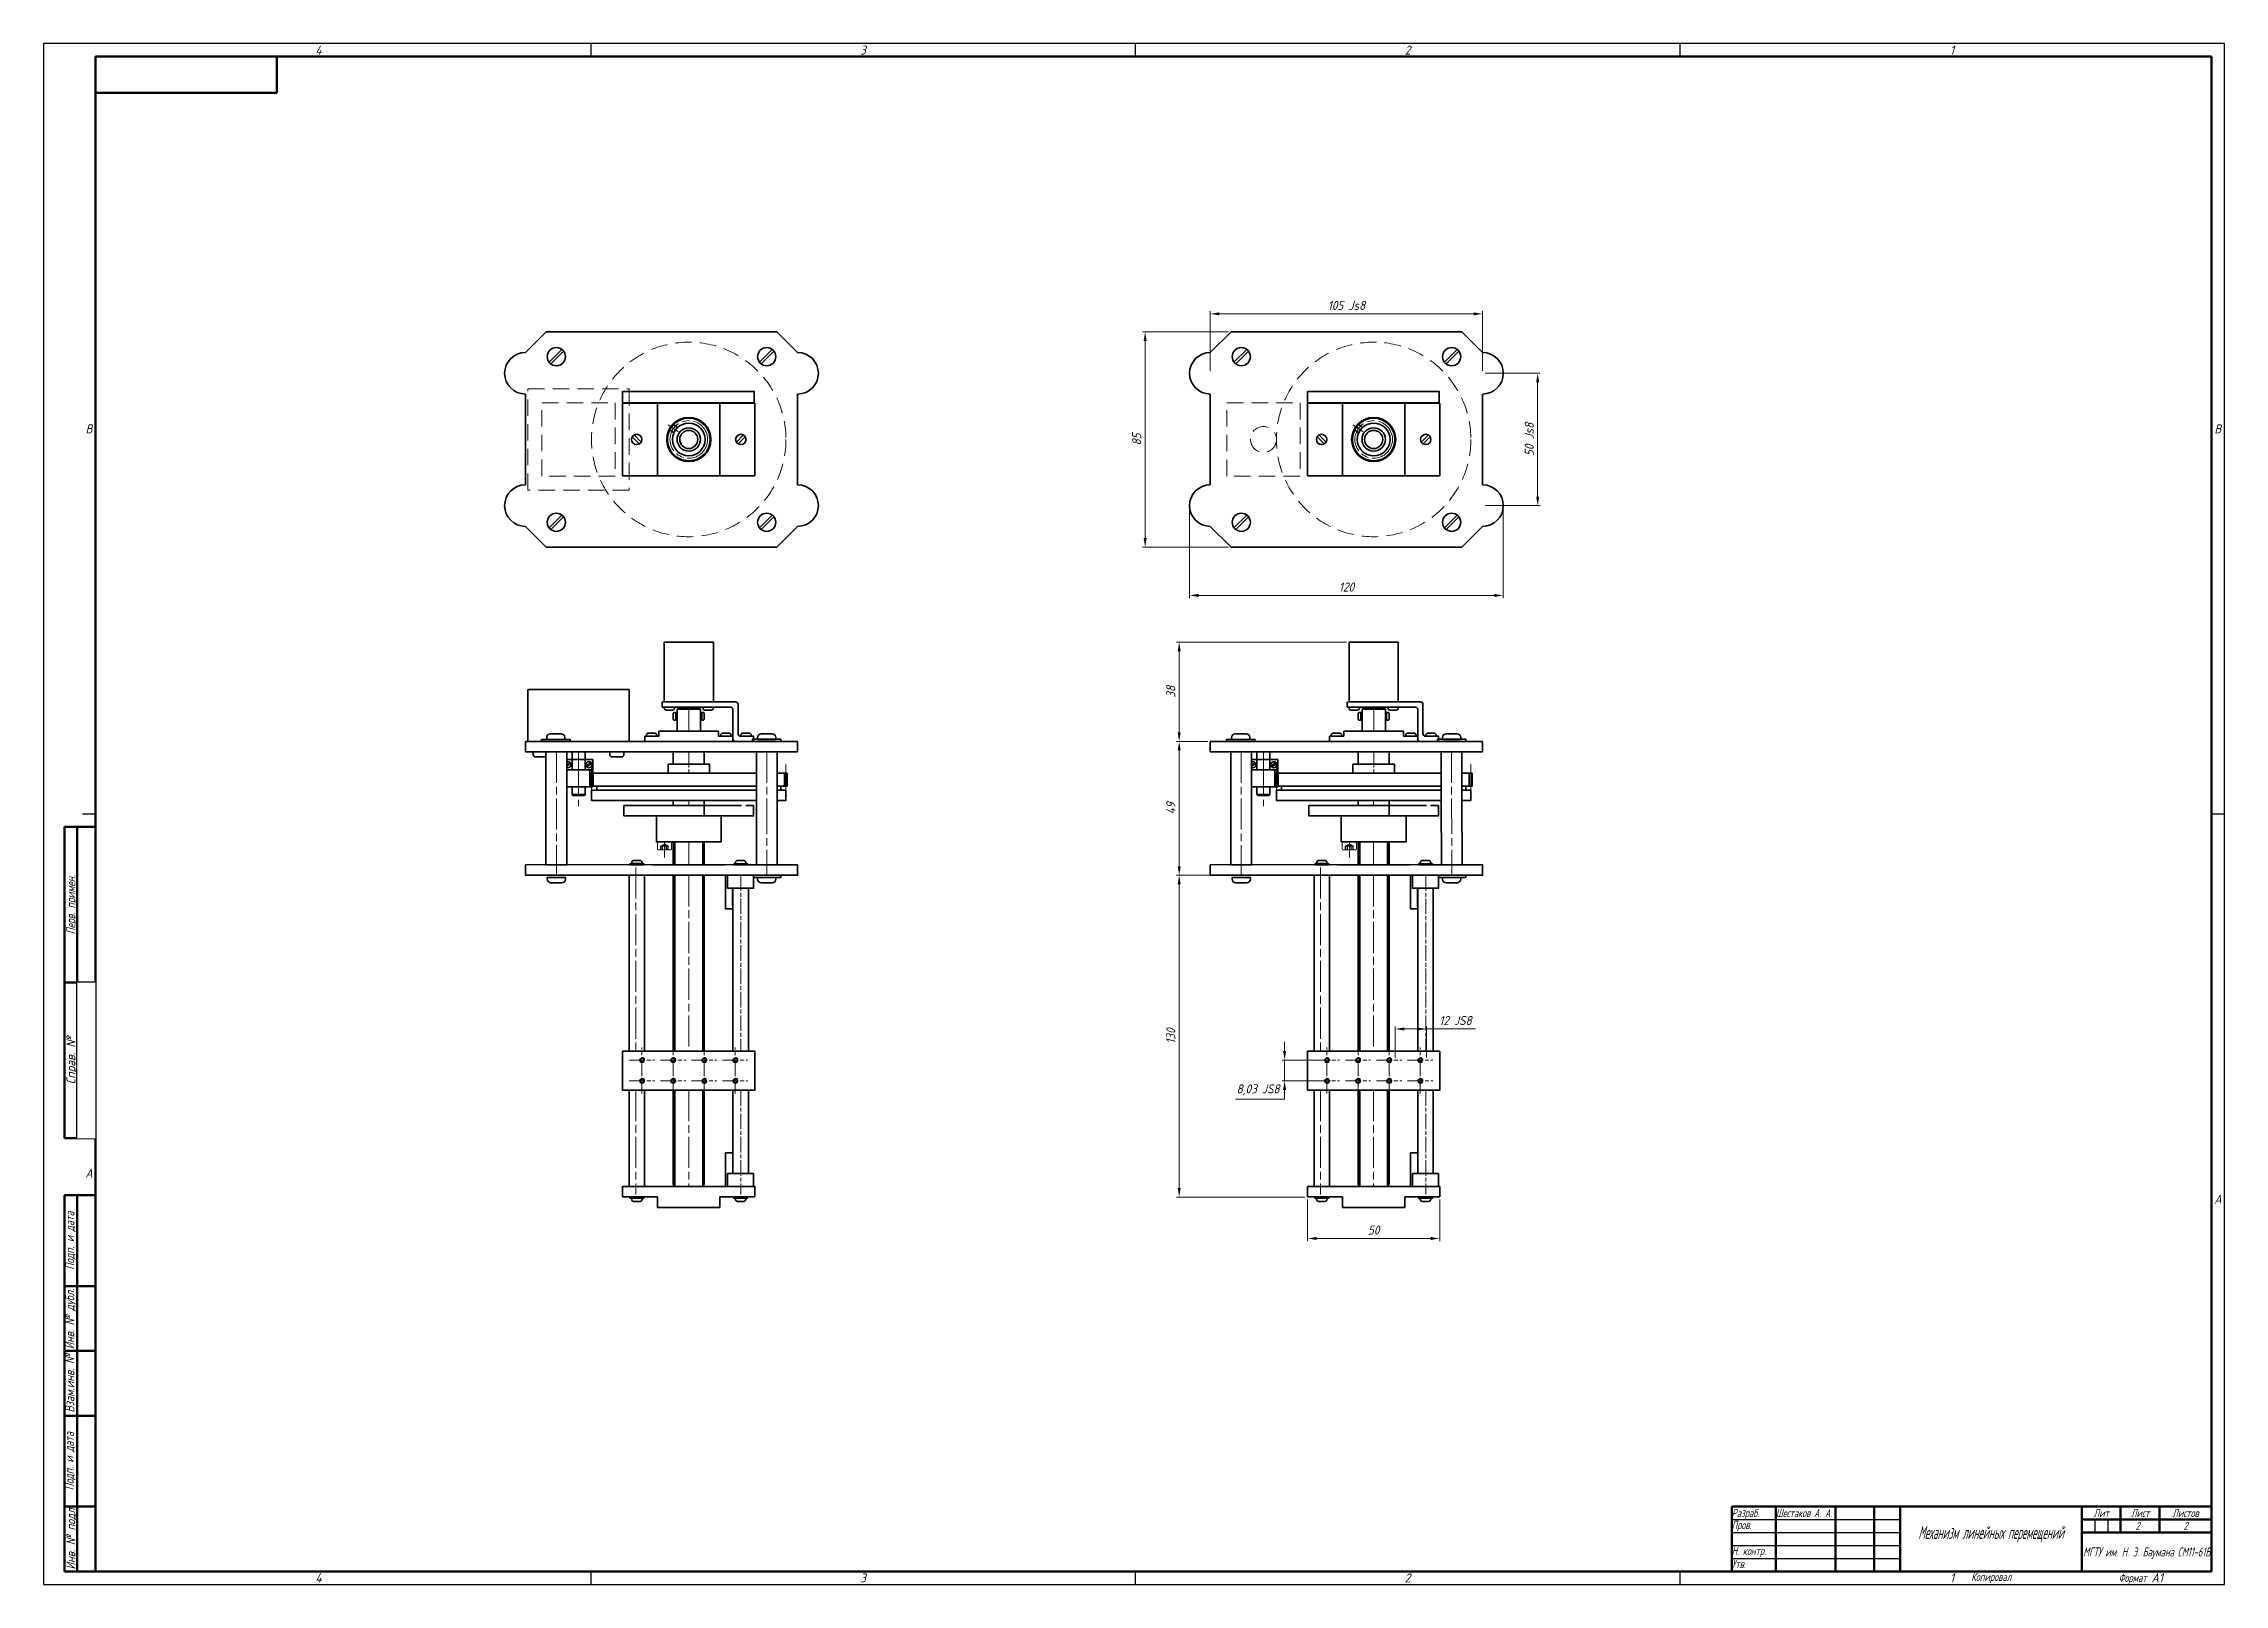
# Model space of a CAD drawing. Header units: millimetres. Extents: x -1043 to 2000, y -1356 to 1302.
# Drawn here: x 0 to 841, y -675 to -81 of the extents above; entities that cross this region are included whole.
import ezdxf
from ezdxf.enums import TextEntityAlignment as Align

# ---------------------------------------------------------------- set-up
doc = ezdxf.new("R2010")
doc.units = ezdxf.units.MM
doc.set_wipeout_variables(frame=1)
for name, pattern in [('AM_ISO02W050', [7.5, 6, -1.5]), ('AM_ISO02W050x2', [3.75, 3, -0.75]), ('AM_ISO08W050', [18, 12, -1.5, 3, -1.5]), ('AM_ISO08W050x2', [9, 6, -0.75, 1.5, -0.75]), ('HIDDEN', [9.525, 6.35, -3.175])]:
    doc.linetypes.add(name, pattern=pattern)
doc.layers.get('0').update_dxf_attribs({"lineweight": 80})
for name, color, linetype, lineweight in [('AM_0', 7, 'Continuous', 35), ('AM_0N', 7, 'Continuous', 15), ('AM_3N', 6, 'AM_ISO02W050', 25), ('AM_4', 3, 'Continuous', 15), ('AM_5', 3, 'Continuous', 15), ('AM_7', 4, 'AM_ISO08W050', 15), ('AM_BOR', 7, 'Continuous', 35), ('окружности', 100, 'HIDDEN', 15), ('основные', 7, 'Continuous', 35)]:
    doc.layers.add(name, color=color, linetype=linetype, lineweight=lineweight)
doc.styles.add('ACGOSTTS', font='geniso.shx', dxfattribs={"oblique": 15})
doc.styles.get("Standard").update_dxf_attribs({"font": 'geniso.shx', "oblique": 15})
doc.dimstyles.new('AM_GOST$0', dxfattribs={"dimtxt": 3.5, "dimasz": 3.5, "dimexe": 1, "dimexo": 1, "dimgap": 1.5, "dimtad": 1, "dimtoh": 1, "dimtxsty": 'Standard', "dimcen": 0, "dimclrd": 256, "dimclre": 256, "dimclrt": 2, "dimadec": 0, "dimazin": 2, "dimtp": 0.1, "dimtm": 0.1, "dimtfac": 0.71, "dimtmove": 0, "dimatfit": 3, "dimfxl": 1, "dimtolj": 1, "dimlwd": -1, "dimlwe": -1, "dimarcsym": 1})

msp = doc.modelspace()

# ---------------------------------------------------------------- blocks, each defined once
blk = doc.blocks.new('GOST_A1_LANDSCAPE')
at = {"layer": 'AM_BOR', "color": 1, "lineweight": 25}
for p, q in [((841, 594), (0, 594)), ((0, 594), (0, 0)), ((211, 594), (211, 589)), ((421, 594), (421, 589)), ((631, 594), (631, 589)), ((841, 0), (841, 594)), ((20, 297), (15, 297)), ((841, 297), (836, 297)), ((0, 0), (841, 0)), ((211, 5), (211, 0)), ((421, 5), (421, 0)), ((631, 5), (631, 0))]:
    blk.add_line(p, q, dxfattribs=at)
at = {"layer": 'AM_BOR', "color": 7, "lineweight": 50}
for p, q in [((836, 589), (20, 589)), ((20, 589), (20, 5)), ((836, 5), (836, 589)), ((20, 5), (836, 5))]:
    blk.add_line(p, q, dxfattribs=at)
at = {"layer": 'AM_BOR', "color": 1, "lineweight": 25, "style": 'ACGOSTTS', "oblique": 15}
for s, p in [('4', (106, 591.5)), ('3', (316, 591.5)), ('2', (526, 591.5)), ('1', (736, 591.5)), ('B', (17.5, 445.5)), ('B', (838.5, 445.5)), ('A', (17.5, 158.5)), ('A', (838.5, 148.5)), ('4', (106, 2.5)), ('3', (316, 2.5)), ('2', (526, 2.5)), ('1', (736, 2.5))]:
    blk.add_text(s, height=3.5, dxfattribs=at).set_placement(p, align=Align.MIDDLE_CENTER)
blk = doc.blocks.new('GOST_FORM2')
at = {"layer": 'AM_BOR', "color": 7, "lineweight": 50}
for p, q in [((-185, 25), (-185, 0)), ((-185, 25), (0, 25)), ((-168, 25), (-168, 0)), ((-145, 25), (-145, 0)), ((-130, 25), (-130, 0)), ((-120, 25), (-120, 0)), ((-50, 0), (-50, 25)), ((-50, 20), (0, 20)), ((-35, 25), (-35, 15)), ((-20, 25), (-20, 15)), ((0, 15), (0, 25)), ((-50, 15), (0, 15)), ((0, 0), (0, 15)), ((-185, 0), (0, 0))]:
    blk.add_line(p, q, dxfattribs=at)
at = {"layer": 'AM_BOR', "color": 1, "lineweight": 25}
for p, q in [((-185, 20), (-120, 20)), ((-45, 20), (-45, 15)), ((-40, 20), (-40, 15)), ((-185, 15), (-120, 15)), ((-185, 10), (-120, 10)), ((-185, 5), (-120, 5))]:
    blk.add_line(p, q, dxfattribs=at)
at = {"layer": 'AM_BOR', "color": 1, "lineweight": 25, "style": 'ACGOSTTS', "oblique": 15, "width": 0.8}
for s, p in [('Разраб.', (-185, 22.5)), ('Пров.', (-185, 17.9)), ('Н. контр.', (-185, 7.9)), ('Утв.', (-185, 2.9))]:
    blk.add_text(s, height=3.17, dxfattribs=at).set_placement(p, align=Align.MIDDLE_LEFT)
for s, p in [('Лит', (-42.5, 22.5)), ('Лист', (-27.5, 22.5)), ('Листов', (-10, 22.5)), ('Копировал', (-84.92, -2.1))]:
    blk.add_text(s, height=3.17, dxfattribs=at).set_placement(p, align=Align.MIDDLE_CENTER)
blk.add_text('Формат', height=3.17, dxfattribs=at).set_placement((-25, -2.5), align=Align.MIDDLE_RIGHT)
at = {"layer": 'AM_BOR', "color": 2, "lineweight": 25, "style": 'ACGOSTTS', "oblique": 15, "width": 0.8}
for tag, p in [('GEN-TITLE-NAME{6.5}', (-168, 22.5)), ('GEN-TITLE-CHKM{6.5}', (-168, 17.5)), ('GEN-TITLE-AUTH{6.5}', (-168, 12.5)), ('GEN-TITLE-APPD{6.5}', (-168, 7.5)), ('GEN-TITLE-APPM{6.5}', (-168, 2.5))]:
    blk.add_attdef(tag, text='', height=3.17, dxfattribs=at).set_placement(p, align=Align.MIDDLE_LEFT)
for tag, height, p in [('GEN-TITLE-DES1{11.6}', 5, (-85, 15)), ('GEN-TITLE-LIT1{1.1}', 3.5, (-47.9, 17.5)), ('GEN-TITLE-LIT2{1.1}', 3.5, (-42.9, 17.5)), ('GEN-TITLE-LIT3{1.1}', 3.5, (-37.9, 17.5)), ('GEN-TITLE-SHEET{3.5}', 3.17, (-28.5, 17.5)), ('GEN-TITLE-NUMSHTS{5.5}', 3.17, (-10, 17.5)), ('GEN-TITLE-DES2{22}', 3.17, (-85, 4.5))]:
    blk.add_attdef(tag, text='', height=height, dxfattribs=at).set_placement(p, align=Align.MIDDLE_CENTER)
at = {"layer": 'AM_BOR', "color": 1, "lineweight": 25, "style": 'ACGOSTTS', "oblique": 15, "width": 0.8}
blk.add_attdef('GEN-TITLE-AUTHT{5}', text='', height=3.17, dxfattribs=at).set_placement((-185, 12.9), align=Align.MIDDLE_LEFT)
at = {"layer": 'AM_BOR', "color": 2, "lineweight": 25, "style": 'ACGOSTTS', "oblique": 15}
blk.add_attdef('GEN-TITLE-CMPNY{13}', text='', height=3.5, dxfattribs=at).set_placement((-25, 7.5), align=Align.MIDDLE_CENTER)
blk.add_attdef('GEN-TITLE-SIZ{15.7}', text='', height=3.5, dxfattribs=at).set_placement((-23.1, -2.5), align=Align.MIDDLE_LEFT)
blk = doc.blocks.new('GOST_EXT12')
at = {"layer": 'AM_BOR', "color": 7, "lineweight": 50, "ltscale": 0.3}
for p, q in [((0, 287), (-12, 287)), ((-12, 287), (-12, 167)), ((-7, 167), (-7, 287)), ((0, 167), (0, 287)), ((-12, 227), (0, 227)), ((-12, 167), (0, 167))]:
    blk.add_line(p, q, dxfattribs=at)
at = {"layer": 'AM_BOR', "color": 7, "lineweight": 50}
for p, q in [((0, 145), (-12, 145)), ((-12, 145), (-12, 110)), ((-12, 0), (-12, 145)), ((-7, 0), (-7, 145)), ((0, 145), (0, 0)), ((0, 110), (-12, 110)), ((-12, 110), (-12, 85)), ((0, 85), (-12, 85)), ((-12, 85), (-12, 60)), ((0, 60), (-12, 60)), ((-12, 60), (-12, 25)), ((0, 25), (-12, 25)), ((-12, 25), (-12, 0)), ((0, 0), (-12, 0))]:
    blk.add_line(p, q, dxfattribs=at)
at = {"layer": 'AM_BOR', "color": 1, "lineweight": 25, "style": 'ACGOSTTS', "oblique": 15}
for s, width, p in [('Перв. примен.', 0.821392, (-9.5, 257)), ('Подп. и дата', 0.842977, (-9.95, 127.5)), ('Инв. № дубл.', 0.891828, (-9.9, 97.31)), ('Взам.инв. №', 0.899981, (-9.9, 72.5)), ('Подп. и дата', 0.842977, (-10.13, 42.5)), ('Инв. № подл', 0.910904, (-9.5, 12.5))]:
    blk.add_text(s, height=3.5, rotation=90, dxfattribs=dict(at, width=width)).set_placement(p, align=Align.MIDDLE_CENTER)
blk.add_text('Справ. №', height=3.5, rotation=90, dxfattribs=at).set_placement((-9.5, 197), align=Align.MIDDLE_CENTER)
at = {"layer": 'AM_BOR', "color": 2, "lineweight": 25, "style": 'ACGOSTTS', "oblique": 15, "width": 0.8}
for tag, p in [('GEN-TITLE-FREF{16}', (-3.5, 257)), ('GEN-TITLE-RPARTNO{16}', (-3.5, 197)), ('GEN-TITLE-SDT2{10}', (-3.5, 127.5)), ('GEN-TITLE-CSTKN{7}', (-3.5, 97.5)), ('GEN-TITLE-RSTKN{7}', (-3.5, 72.5)), ('GEN-TITLE-SDT1{10}', (-3.5, 42.5)), ('GEN-TITLE-STKN{7}', (-3.5, 12.5))]:
    blk.add_attdef(tag, text='', height=3.17, rotation=90, dxfattribs=at).set_placement(p, align=Align.MIDDLE_CENTER)
blk.add_wipeout([(-7, 227), (-7, 167), (0, 167), (0, 227)])
blk = doc.blocks.new('GOST_EXT3_L')
at = {"layer": 'AM_BOR', "color": 7, "lineweight": 50}
for p, q in [((0, 0), (70, 0)), ((0, -14), (0, 0)), ((70, 0), (70, -14)), ((70, -14), (0, -14))]:
    blk.add_line(p, q, dxfattribs=at)
at = {"layer": 'AM_BOR', "color": 2, "lineweight": 25, "style": 'ACGOSTTS', "oblique": 15, "width": 0.8}
blk.add_attdef('GEN-TITLE-PARTNO{11.7}', text='', height=5, rotation=180, dxfattribs=at).set_placement((35, -7), align=Align.MIDDLE_CENTER)
blk = doc.blocks.new('*D104')
at = {"layer": 'AM_5', "linetype": 'ByBlock', "transparency": 16777216}
for p, q in [((441.93, -260.46), (441.93, -295.1)), ((562.93, -260.46), (562.93, -295.1)), ((445.43, -294.1), (559.43, -294.1))]:
    blk.add_line(p, q, dxfattribs=at)
at = {"layer": 'AM_5', "transparency": 16777216}
for points in [[(445.43, -293.51), (445.43, -294.68), (441.93, -294.1)], [(559.43, -293.51), (559.43, -294.68), (562.93, -294.1)]]:
    blk.add_solid(points, dxfattribs=at)
at = {"layer": 'Defpoints', "color": 0, "transparency": 16777216}
for p in [(441.93, -259.46), (562.93, -259.46), (562.93, -294.1)]:
    blk.add_point(p, dxfattribs=at)
at = {"layer": 'AM_5', "color": 2, "transparency": 16777216, "insert": (502.43, -290.85), "char_height": 3.5, "attachment_point": 5}
blk.add_mtext('\\A1;120', dxfattribs=at)
blk = doc.blocks.new('*D105')
at = {"layer": 'AM_5', "linetype": 'ByBlock', "transparency": 16777216}
for p, q in [((456.93, -192.46), (423.79, -192.46)), ((424.79, -271.96), (424.79, -195.96)), ((456.93, -275.46), (423.79, -275.46))]:
    blk.add_line(p, q, dxfattribs=at)
at = {"layer": 'AM_5', "transparency": 16777216}
for points in [[(424.21, -195.96), (425.38, -195.96), (424.79, -192.46)], [(424.21, -271.96), (425.38, -271.96), (424.79, -275.46)]]:
    blk.add_solid(points, dxfattribs=at)
at = {"layer": 'Defpoints', "color": 0, "transparency": 16777216}
for p in [(424.79, -192.46), (457.93, -192.46), (457.93, -275.46)]:
    blk.add_point(p, dxfattribs=at)
at = {"layer": 'AM_5', "color": 2, "transparency": 16777216, "insert": (421.54, -233.96), "char_height": 3.5, "attachment_point": 5, "rotation": 90}
blk.add_mtext('\\A1;85', dxfattribs=at)
blk = doc.blocks.new('*D106')
at = {"layer": 'AM_5', "linetype": 'ByBlock', "transparency": 16777216}
for p, q in [((449.93, -207.46), (449.93, -184.54)), ((554.93, -207.46), (554.93, -184.54)), ((453.43, -185.54), (551.43, -185.54))]:
    blk.add_line(p, q, dxfattribs=at)
at = {"layer": 'AM_5', "transparency": 16777216}
for points in [[(453.43, -184.96), (453.43, -186.12), (449.93, -185.54)], [(551.43, -184.96), (551.43, -186.12), (554.93, -185.54)]]:
    blk.add_solid(points, dxfattribs=at)
at = {"layer": 'Defpoints', "color": 0, "transparency": 16777216}
for p in [(554.93, -185.54), (449.93, -208.46), (554.93, -208.46)]:
    blk.add_point(p, dxfattribs=at)
at = {"layer": 'AM_5', "color": 2, "transparency": 16777216, "insert": (502.43, -182.29), "char_height": 3.5, "attachment_point": 5}
blk.add_mtext('\\A1;105 Js8', dxfattribs=at)
blk = doc.blocks.new('*D103')
at = {"layer": 'AM_5', "linetype": 'ByBlock', "transparency": 16777216}
for p, q in [((555.93, -208.46), (577.17, -208.46)), ((576.17, -211.96), (576.17, -255.96)), ((555.93, -259.46), (577.17, -259.46))]:
    blk.add_line(p, q, dxfattribs=at)
at = {"layer": 'AM_5', "transparency": 16777216}
for points in [[(575.58, -211.96), (576.75, -211.96), (576.17, -208.46)], [(575.58, -255.96), (576.75, -255.96), (576.17, -259.46)]]:
    blk.add_solid(points, dxfattribs=at)
at = {"layer": 'Defpoints', "color": 0, "transparency": 16777216}
for p in [(554.93, -208.46), (554.93, -259.46), (576.17, -259.46)]:
    blk.add_point(p, dxfattribs=at)
at = {"layer": 'AM_5', "color": 2, "transparency": 16777216, "insert": (572.92, -233.96), "char_height": 3.5, "attachment_point": 5, "rotation": 90}
blk.add_mtext('\\A1;50 Js8', dxfattribs=at)
blk = doc.blocks.new('*D107')
at = {"layer": 'AM_5', "linetype": 'ByBlock', "transparency": 16777216}
for p, q in [((487.42, -527.02), (487.42, -543.02)), ((538.42, -527.02), (538.42, -543.02)), ((534.92, -542.02), (490.92, -542.02))]:
    blk.add_line(p, q, dxfattribs=at)
at = {"layer": 'AM_5', "transparency": 16777216}
for points in [[(490.92, -541.43), (490.92, -542.6), (487.42, -542.02)], [(534.92, -541.43), (534.92, -542.6), (538.42, -542.02)]]:
    blk.add_solid(points, dxfattribs=at)
at = {"layer": 'Defpoints', "color": 0, "transparency": 16777216}
for p in [(487.42, -526.02), (538.42, -526.02), (487.42, -542.02)]:
    blk.add_point(p, dxfattribs=at)
at = {"layer": 'AM_5', "color": 2, "transparency": 16777216, "insert": (512.92, -538.77), "char_height": 3.5, "attachment_point": 5}
blk.add_mtext('\\A1;50', dxfattribs=at)
blk = doc.blocks.new('*D108')
at = {"layer": 'AM_5', "linetype": 'ByBlock', "transparency": 16777216}
for p, q in [((448.93, -350.38), (436.93, -350.38)), ((437.93, -353.88), (437.93, -398.49)), ((448.93, -401.99), (436.93, -401.99))]:
    blk.add_line(p, q, dxfattribs=at)
at = {"layer": 'AM_5', "transparency": 16777216}
for points in [[(437.34, -353.88), (438.51, -353.88), (437.93, -350.38)], [(437.34, -398.49), (438.51, -398.49), (437.93, -401.99)]]:
    blk.add_solid(points, dxfattribs=at)
at = {"layer": 'Defpoints', "color": 0, "transparency": 16777216}
for p in [(449.93, -350.38), (437.93, -401.99), (449.93, -401.99)]:
    blk.add_point(p, dxfattribs=at)
at = {"layer": 'AM_5', "color": 2, "transparency": 16777216, "insert": (434.68, -376.18), "char_height": 3.5, "attachment_point": 5, "rotation": 90}
blk.add_mtext('\\A1;49', dxfattribs=at)
blk = doc.blocks.new('*D109')
at = {"layer": 'AM_5', "linetype": 'ByBlock', "transparency": 16777216}
for p, q in [((486.42, -401.99), (436.93, -401.99)), ((437.93, -522.52), (437.93, -405.49)), ((486.42, -526.02), (436.93, -526.02))]:
    blk.add_line(p, q, dxfattribs=at)
at = {"layer": 'AM_5', "transparency": 16777216}
for points in [[(437.34, -405.49), (438.51, -405.49), (437.93, -401.99)], [(437.34, -522.52), (438.51, -522.52), (437.93, -526.02)]]:
    blk.add_solid(points, dxfattribs=at)
at = {"layer": 'Defpoints', "color": 0, "transparency": 16777216}
for p in [(437.93, -401.99), (487.42, -401.99), (487.42, -526.02)]:
    blk.add_point(p, dxfattribs=at)
at = {"layer": 'AM_5', "color": 2, "transparency": 16777216, "insert": (434.68, -464), "char_height": 3.5, "attachment_point": 5, "rotation": 90}
blk.add_mtext('\\A1;130', dxfattribs=at)
blk = doc.blocks.new('*D110')
at = {"layer": 'AM_4', "linetype": 'ByBlock', "transparency": 16777216}
for p, q in [((502.43, -312.12), (436.93, -312.12)), ((437.93, -346.88), (437.93, -315.62)), ((448.93, -350.38), (436.93, -350.38))]:
    blk.add_line(p, q, dxfattribs=at)
at = {"layer": 'AM_4', "transparency": 16777216}
for points in [[(437.34, -315.62), (438.51, -315.62), (437.93, -312.12)], [(437.34, -346.88), (438.51, -346.88), (437.93, -350.38)]]:
    blk.add_solid(points, dxfattribs=at)
at = {"layer": 'Defpoints', "color": 0, "transparency": 16777216}
for p in [(437.93, -312.12), (503.43, -312.12), (449.93, -350.38)]:
    blk.add_point(p, dxfattribs=at)
at = {"layer": 'AM_4', "color": 2, "transparency": 16777216, "insert": (434.68, -331.25), "char_height": 3.5, "attachment_point": 5, "rotation": 90}
blk.add_mtext('\\A1;38', dxfattribs=at)
blk = doc.blocks.new('*D113')
at = {"layer": 'AM_5', "linetype": 'ByBlock', "transparency": 16777216}
for p, q in [((478.58, -469.72), (478.58, -466.22)), ((496.27, -473.22), (477.58, -473.22)), ((478.58, -473.22), (478.58, -481.24)), ((496.27, -481.24), (477.58, -481.24)), ((478.58, -484.74), (478.58, -488.24)), ((478.58, -488.24), (459.59, -488.24))]:
    blk.add_line(p, q, dxfattribs=at)
at = {"layer": 'AM_5', "transparency": 16777216}
for points in [[(477.99, -469.72), (479.16, -469.72), (478.58, -473.22)], [(477.99, -484.74), (479.16, -484.74), (478.58, -481.24)]]:
    blk.add_solid(points, dxfattribs=at)
at = {"layer": 'Defpoints', "color": 0, "transparency": 16777216}
for p in [(497.27, -473.22), (478.58, -481.24), (497.27, -481.24)]:
    blk.add_point(p, dxfattribs=at)
at = {"layer": 'AM_5', "color": 2, "transparency": 16777216, "insert": (468.34, -484.73), "char_height": 3.5, "attachment_point": 5}
blk.add_mtext('\\A1;8,03{}{\\C2; JS8}', dxfattribs=at)
blk = doc.blocks.new('*D114')
at = {"layer": 'AM_5', "linetype": 'ByBlock', "transparency": 16777216}
for p, q in [((521.26, -472.24), (521.26, -460.24)), ((524.76, -461.24), (529.76, -461.24)), ((533.26, -472.24), (533.26, -460.24)), ((533.26, -461.24), (552.18, -461.24))]:
    blk.add_line(p, q, dxfattribs=at)
at = {"layer": 'AM_5', "transparency": 16777216}
for points in [[(524.76, -460.66), (524.76, -461.83), (521.26, -461.24)], [(529.76, -460.66), (529.76, -461.83), (533.26, -461.24)]]:
    blk.add_solid(points, dxfattribs=at)
at = {"layer": 'Defpoints', "color": 0, "transparency": 16777216}
for p in [(533.26, -461.24), (521.26, -473.24), (533.26, -473.24)]:
    blk.add_point(p, dxfattribs=at)
at = {"layer": 'AM_5', "color": 2, "transparency": 16777216, "insert": (544.47, -457.99), "char_height": 3.5, "attachment_point": 5}
blk.add_mtext('\\A1;12{}{\\C2; JS8}', dxfattribs=at)

# ---------------------------------------------------------------- dimensions: what is measured, and where the dimension line sits
at = {"layer": 'AM_4'}
dim = msp.add_linear_dim(base=(437.927, -312.123), p1=(449.927, -350.376), p2=(503.427, -312.123), angle=90, text='38', dimstyle='AM_GOST$0', dxfattribs=at)
dim.commit()
dim.dimension.update_dxf_attribs({"geometry": '*D110', "text_midpoint": (434.677, -331.249)})
at = {"layer": 'AM_5'}
for base, p1, p2, text, override, picture, middle in [((554.927, -185.539), (449.927, -208.464), (554.927, -208.464), '<> Js8', {"dimpost": '', "dimtp": 0.1, "dimtm": 0.1, "dimtdec": 3, "dimtzin": 8}, '*D106', (502.427, -182.289)), ((562.927, -294.098), (441.927, -259.464), (562.927, -259.464), '120', {"dimpost": '', "dimtp": 0.1, "dimtm": 0.1, "dimtdec": 3, "dimtzin": 8}, '*D104', (502.427, -290.848)), ((533.256, -461.244), (521.256, -473.244), (533.256, -473.244), '<>{}{\\C2; JS8}', {"dimpost": '', "dimtp": 0.1, "dimtm": 0.1, "dimtdec": 3, "dimtzin": 8}, '*D114', (544.468, -457.993)), ((487.419, -542.017), (538.419, -526.017), (487.419, -526.017), '50', {"dimpost": ''}, '*D107', (512.919, -538.767))]:
    dim = msp.add_linear_dim(base=base, p1=p1, p2=p2, text=text, dimstyle='AM_GOST$0', override=override, dxfattribs=at)
    dim.commit()
    dim.dimension.update_dxf_attribs({"geometry": picture, "text_midpoint": middle})
dim = msp.add_linear_dim(base=(424.792, -192.464), p1=(457.927, -275.464), p2=(457.927, -192.464), angle=90, text='85', dimstyle='AM_GOST$0', override={"dimpost": ''}, dxfattribs=at)
dim.commit()
dim.dimension.update_dxf_attribs({"geometry": '*D105', "text_midpoint": (421.542, -233.964)})
dim = msp.add_linear_dim(base=(576.168, -259.464), p1=(554.927, -208.464), p2=(554.927, -259.464), angle=90, text='50 Js8', dimstyle='AM_GOST$0', dxfattribs=at)
dim.commit()
dim.dimension.update_dxf_attribs({"geometry": '*D103', "text_midpoint": (576.168, -233.964), "dimtype": 160})
for p1, p2, distance, text, picture, middle in [((449.927, -350.376), (449.927, -401.985), -12, '49', '*D108', (434.677, -376.181)), ((487.419, -526.017), (487.419, -401.985), 49.492, '130', '*D109', (434.677, -464.001))]:
    dim = msp.add_aligned_dim(p1=p1, p2=p2, distance=distance, text=text, dimstyle='AM_GOST$0', override={"dimpost": ''}, dxfattribs=at)
    dim.commit()
    dim.dimension.update_dxf_attribs({"geometry": picture, "text_midpoint": middle})
dim = msp.add_linear_dim(base=(478.578, -481.244), p1=(497.274, -473.217), p2=(497.274, -481.244), angle=90, text='<>{}{\\C2; JS8}', dimstyle='AM_GOST$0', override={"dimtdec": 3}, dxfattribs=at)
dim.commit()
dim.dimension.update_dxf_attribs({"geometry": '*D113', "text_midpoint": (468.335, -488.244), "dimtype": 160})

# ---------------------------------------------------------------- linework, layer by layer
at = {"layer": 'AM_0'}
for p, q in [((211.795, -361.376), (201.732, -361.376)), ((203.795, -354.39), (203.795, -361.376)), ((203.795, -354.39), (208.795, -354.39)), ((208.795, -354.376), (208.795, -361.376)), ((240.795, -359.188), (240.795, -362.626)), ((256.795, -359.188), (240.795, -359.188)), ((256.795, -359.188), (256.795, -362.626)), ((475.927, -361.376), (465.864, -361.376)), ((467.927, -354.39), (467.927, -361.376)), ((467.927, -354.39), (472.927, -354.39)), ((472.927, -354.376), (472.927, -361.376)), ((504.927, -359.188), (504.927, -362.626)), ((520.927, -359.188), (504.927, -359.188)), ((520.927, -359.188), (520.927, -362.626)), ((211.795, -367.876), (201.732, -367.876)), ((203.795, -367.876), (203.795, -370.797)), ((208.795, -367.876), (203.795, -367.876)), ((208.795, -367.876), (208.795, -370.797)), ((210.795, -362.626), (210.795, -367.626)), ((274.858, -362.626), (210.795, -362.626)), ((242.795, -367.626), (210.795, -367.626)), ((211.795, -362.376), (211.795, -367.876)), ((211.92, -362.626), (211.92, -367.626)), ((256.795, -362.626), (240.795, -362.626)), ((254.795, -362.626), (242.795, -362.626)), ((274.858, -367.626), (254.795, -367.626)), ((286.795, -362.626), (282.858, -362.626)), ((286.795, -367.626), (282.858, -367.626)), ((285.67, -362.626), (285.67, -367.626)), ((286.795, -362.626), (286.795, -367.626)), ((475.927, -367.876), (465.864, -367.876)), ((467.927, -367.876), (467.927, -370.797)), ((472.927, -367.876), (467.927, -367.876)), ((472.927, -367.876), (472.927, -370.797)), ((474.927, -362.626), (474.927, -367.626)), ((538.99, -362.626), (474.927, -362.626)), ((506.927, -367.626), (474.927, -367.626)), ((475.927, -362.376), (475.927, -367.876)), ((476.052, -362.626), (476.052, -367.626)), ((520.927, -362.626), (504.927, -362.626)), ((518.927, -362.626), (506.927, -362.626)), ((538.99, -367.626), (518.927, -367.626)), ((550.927, -362.626), (546.99, -362.626)), ((550.927, -367.626), (546.99, -367.626)), ((549.802, -362.626), (549.802, -367.626)), ((550.927, -362.626), (550.927, -367.626)), ((203.795, -370.797), (204.062, -371.2)), ((208.528, -371.2), (204.062, -371.2)), ((208.795, -370.797), (208.528, -371.2)), ((467.927, -370.797), (468.194, -371.2)), ((472.66, -371.2), (468.194, -371.2)), ((472.927, -370.797), (472.66, -371.2))]:
    msp.add_line(p, q, dxfattribs=at)
for centre in [(230.753, -473.244), (242.753, -473.244), (254.753, -473.244), (266.753, -473.244), (494.885, -473.244), (506.885, -473.244), (518.885, -473.244), (530.885, -473.244), (230.753, -481.244), (242.753, -481.244), (254.753, -481.244), (266.753, -481.244), (494.885, -481.244), (506.885, -481.244), (518.885, -481.244), (530.885, -481.244)]:
    msp.add_circle(centre, 0.783, dxfattribs=at)
at = {"layer": 'AM_0N'}
for p, q in [((236.68, -391.822), (236.68, -389.122)), ((237.93, -389.122), (236.68, -389.122)), ((241.88, -392.122), (236.98, -392.122)), ((240.93, -389.122), (237.93, -389.122)), ((242.18, -389.122), (240.93, -389.122)), ((242.18, -391.822), (242.18, -389.122)), ((500.812, -391.822), (500.812, -389.122)), ((502.062, -389.122), (500.812, -389.122)), ((506.012, -392.122), (501.112, -392.122)), ((505.062, -389.122), (502.062, -389.122)), ((506.312, -389.122), (505.062, -389.122)), ((506.312, -391.822), (506.312, -389.122))]:
    msp.add_line(p, q, dxfattribs=at)
for centre, start, end in [((236.98, -391.822), 180, 270), ((241.88, -391.822), 270, 0), ((501.112, -391.822), 180, 270), ((506.012, -391.822), 270, 0)]:
    msp.add_arc(centre, 0.3, start, end, dxfattribs=at)
at = {"layer": 'AM_3N', "linetype": 'AM_ISO02W050x2'}
for p, q in [((237.986, -390.822), (239.43, -389.989)), ((237.986, -392.122), (237.986, -390.822)), ((238.708, -392.122), (238.708, -390.822)), ((240.873, -390.822), (239.43, -389.989)), ((240.151, -392.122), (240.151, -390.822)), ((240.873, -392.122), (240.873, -390.822)), ((502.118, -390.822), (503.562, -389.989)), ((502.118, -392.122), (502.118, -390.822)), ((502.84, -392.122), (502.84, -390.822)), ((505.005, -390.822), (503.562, -389.989)), ((504.283, -392.122), (504.283, -390.822)), ((505.005, -392.122), (505.005, -390.822))]:
    msp.add_line(p, q, dxfattribs=at)
for centre, radius, start, end in [((238.347, -391.286), 0.588, 52.121121, 127.878879), ((239.43, -392.864), 2.166, 70.528779, 109.471221), ((240.512, -391.286), 0.588, 52.121121, 127.878879), ((502.479, -391.286), 0.588, 52.121121, 127.878879), ((503.562, -392.864), 2.166, 70.528779, 109.471221), ((504.644, -391.286), 0.588, 52.121121, 127.878879)]:
    msp.add_arc(centre, radius, start, end, dxfattribs=at)
at = {"layer": 'AM_4'}
for centre in [(230.771, -473.217), (242.771, -473.217), (254.771, -473.217), (266.771, -473.217), (494.903, -473.217), (506.903, -473.217), (518.903, -473.217), (530.903, -473.217), (230.771, -481.217), (242.771, -481.217), (254.771, -481.217), (266.771, -481.217), (494.903, -481.217), (506.903, -481.217), (518.903, -481.217), (530.903, -481.217)]:
    msp.add_arc(centre, 1.007, 159.312418, 75.104493, dxfattribs=at)
at = {"layer": 'AM_7', "linetype": 'AM_ISO08W050x2'}
for p, q in [((240.882, -228.304), (244.747, -231.065)), ((505.014, -228.304), (508.879, -231.065)), ((206.295, -359.376), (206.295, -354.39)), ((248.795, -354.376), (248.795, -362.626)), ((470.427, -359.376), (470.427, -354.39)), ((512.927, -354.376), (512.927, -362.626)), ((239.43, -389.122), (239.43, -395.368)), ((503.562, -389.122), (503.562, -395.368)), ((268.854, -401.985), (268.854, -469.832)), ((532.986, -401.985), (532.986, -469.832)), ((230.753, -478.126), (230.753, -468.361)), ((242.753, -478.126), (242.753, -468.361)), ((254.753, -478.126), (254.753, -468.361)), ((266.753, -478.126), (266.753, -468.361)), ((494.885, -478.126), (494.885, -468.361)), ((506.885, -478.126), (506.885, -468.361)), ((518.885, -478.126), (518.885, -468.361)), ((530.885, -478.126), (530.885, -468.361)), ((225.871, -473.244), (235.636, -473.244)), ((230.753, -486.126), (230.753, -476.361)), ((237.871, -473.244), (247.636, -473.244)), ((242.753, -486.126), (242.753, -476.361)), ((249.871, -473.244), (259.636, -473.244)), ((254.753, -486.126), (254.753, -476.361)), ((261.871, -473.244), (271.636, -473.244)), ((266.753, -486.126), (266.753, -476.361)), ((490.003, -473.244), (499.768, -473.244)), ((494.885, -486.126), (494.885, -476.361)), ((502.003, -473.244), (511.768, -473.244)), ((506.885, -486.126), (506.885, -476.361)), ((514.003, -473.244), (523.768, -473.244)), ((518.885, -486.126), (518.885, -476.361)), ((526.003, -473.244), (535.768, -473.244)), ((530.885, -486.126), (530.885, -476.361)), ((225.871, -481.244), (235.636, -481.244)), ((237.871, -481.244), (247.636, -481.244)), ((249.871, -481.244), (259.636, -481.244)), ((261.871, -481.244), (271.636, -481.244)), ((268.854, -484.832), (268.854, -525.017)), ((490.003, -481.244), (499.768, -481.244)), ((502.003, -481.244), (511.768, -481.244)), ((514.003, -481.244), (523.768, -481.244)), ((526.003, -481.244), (535.768, -481.244)), ((532.986, -484.832), (532.986, -525.017))]:
    msp.add_line(p, q, dxfattribs=at)
at = {"layer": 'AM_7'}
for p, q in [((248.795, -337.954), (248.795, -346.376)), ((512.927, -337.954), (512.927, -346.376)), ((197.732, -354.376), (197.732, -401.985)), ((206.295, -359.376), (206.295, -375.376)), ((211.263, -360.459), (211.295, -371.376)), ((211.295, -360.459), (211.295, -371.126)), ((278.858, -354.376), (278.858, -374.122)), ((286.295, -359.126), (286.295, -371.126)), ((461.864, -354.376), (461.864, -401.985)), ((470.427, -359.376), (470.427, -375.376)), ((475.395, -360.459), (475.427, -371.376)), ((475.427, -360.459), (475.427, -371.126)), ((542.99, -354.376), (542.99, -374.122)), ((550.427, -359.126), (550.427, -371.126)), ((248.793, -373.122), (248.793, -375.122)), ((278.858, -374.122), (278.906, -401.985)), ((512.925, -373.122), (512.925, -375.122)), ((542.99, -374.122), (543.038, -401.985)), ((248.793, -389.122), (248.792, -397.985)), ((512.925, -389.122), (512.924, -397.985)), ((228.331, -398.985), (228.331, -469.832)), ((248.792, -401.985), (248.789, -469.832)), ((492.463, -398.985), (492.463, -469.832)), ((512.924, -401.985), (512.921, -469.832)), ((231.792, -437.485), (231.789, -469.832)), ((265.782, -437.485), (265.785, -469.832)), ((495.924, -437.485), (495.921, -469.832)), ((529.914, -437.485), (529.917, -469.832)), ((228.331, -484.832), (228.331, -525.017)), ((231.788, -484.832), (231.784, -522.017)), ((248.788, -484.832), (248.787, -522.091)), ((265.786, -484.832), (265.789, -517.017)), ((492.463, -484.832), (492.463, -525.017)), ((495.92, -484.832), (495.916, -522.017)), ((512.92, -484.832), (512.919, -522.091)), ((529.918, -484.832), (529.921, -517.017))]:
    msp.add_line(p, q, dxfattribs=at)
for centre in [(248.795, -233.964), (512.927, -233.964)]:
    msp.add_circle(centre, 7.25, dxfattribs=at)
at = {"layer": 'окружности'}
for points in [[(186.795, -214.464), (225.795, -214.464), (225.795, -253.464), (186.795, -253.464)], [(192.195, -219.864), (220.395, -219.864), (220.395, -248.064), (192.195, -248.064)], [(456.327, -219.864), (484.527, -219.864), (484.527, -248.064), (456.327, -248.064)]]:
    msp.add_lwpolyline(points, close=True, dxfattribs=at)
for centre, radius in [((248.795, -233.964), 37.5), ((512.927, -233.964), 37.5), ((470.427, -233.964), 5)]:
    msp.add_circle(centre, radius, dxfattribs=at)
at = {"layer": 'основные'}
for p, q in [((199.835, -199.241), (194.924, -204.129)), ((195.63, -204.838), (200.54, -199.95)), ((280.961, -199.241), (276.05, -204.129)), ((276.756, -204.838), (281.666, -199.95)), ((463.967, -199.241), (459.056, -204.129)), ((459.762, -204.838), (464.672, -199.95)), ((545.093, -199.241), (540.182, -204.129)), ((540.888, -204.838), (545.798, -199.95)), ((223.295, -219.964), (223.295, -247.964)), ((274.295, -219.964), (223.295, -219.964)), ((236.795, -219.964), (236.795, -247.964)), ((260.795, -247.964), (260.795, -219.964)), ((274.295, -247.964), (274.295, -219.964)), ((487.427, -219.964), (487.427, -247.964)), ((538.427, -219.964), (487.427, -219.964)), ((500.927, -219.964), (500.927, -247.964)), ((524.927, -247.964), (524.927, -219.964)), ((538.427, -247.964), (538.427, -219.964)), ((229.726, -235.685), (226.981, -232.953)), ((227.687, -232.244), (230.432, -234.976)), ((269.904, -232.244), (267.159, -234.976)), ((267.864, -235.685), (270.609, -232.953)), ((493.858, -235.685), (491.113, -232.953)), ((491.819, -232.244), (494.564, -234.976)), ((534.036, -232.244), (531.291, -234.976)), ((531.996, -235.685), (534.741, -232.953)), ((223.295, -247.964), (274.295, -247.964)), ((223.295, -247.964), (274.295, -247.964)), ((487.427, -247.964), (538.427, -247.964)), ((487.427, -247.964), (538.427, -247.964)), ((199.835, -263.091), (194.924, -267.979)), ((195.63, -268.687), (200.54, -263.8)), ((280.961, -263.091), (276.05, -267.979)), ((276.756, -268.687), (281.666, -263.8)), ((463.967, -263.091), (459.056, -267.979)), ((459.762, -268.687), (464.672, -263.8)), ((545.093, -263.091), (540.182, -267.979)), ((540.888, -268.687), (545.798, -263.8)), ((238.595, -335.184), (240.511, -335.123)), ((238.595, -337.123), (238.595, -335.184)), ((248.795, -335.123), (253.995, -335.123)), ((255.511, -335.123), (252.545, -335.123)), ((502.727, -335.184), (504.643, -335.123)), ((502.727, -337.123), (502.727, -335.184)), ((512.927, -335.123), (518.127, -335.123)), ((519.643, -335.123), (516.677, -335.123)), ((245.045, -337.123), (238.595, -337.123)), ((242.495, -338.323), (240.095, -338.323)), ((243.795, -339.874), (243.795, -339.174)), ((243.795, -339.874), (244.295, -339.874)), ((243.795, -341.474), (243.795, -339.874)), ((243.795, -342.174), (243.795, -341.474)), ((243.795, -341.474), (244.295, -341.474)), ((244.895, -337.376), (244.295, -337.976)), ((244.295, -341.474), (244.295, -337.976)), ((244.295, -337.976), (250.795, -337.976)), ((244.295, -346.376), (244.295, -341.474)), ((252.695, -337.123), (244.719, -337.123)), ((244.895, -337.376), (246.795, -337.376)), ((246.795, -337.376), (246.795, -337.123)), ((246.795, -337.376), (250.795, -337.376)), ((250.795, -337.376), (250.795, -337.123)), ((252.695, -337.376), (250.795, -337.376)), ((250.795, -337.976), (253.295, -337.976)), ((252.545, -337.123), (264.795, -337.123)), ((252.695, -337.376), (253.295, -337.976)), ((253.295, -341.474), (253.295, -337.976)), ((253.795, -339.874), (253.295, -339.874)), ((253.295, -346.376), (253.295, -341.474)), ((253.795, -341.474), (253.295, -341.474)), ((253.795, -339.874), (253.795, -339.174)), ((253.795, -341.474), (253.795, -339.874)), ((253.795, -342.174), (253.795, -341.474)), ((257.145, -338.323), (255.445, -338.323)), ((265.795, -338.123), (265.795, -349.376)), ((509.177, -337.123), (502.727, -337.123)), ((506.627, -338.323), (504.227, -338.323)), ((507.927, -339.874), (507.927, -339.174)), ((507.927, -339.874), (508.427, -339.874)), ((507.927, -341.474), (507.927, -339.874)), ((507.927, -342.174), (507.927, -341.474)), ((507.927, -341.474), (508.427, -341.474)), ((509.027, -337.376), (508.427, -337.976)), ((508.427, -341.474), (508.427, -337.976)), ((508.427, -337.976), (514.927, -337.976)), ((508.427, -346.376), (508.427, -341.474)), ((516.827, -337.123), (508.851, -337.123)), ((509.027, -337.376), (510.927, -337.376)), ((510.927, -337.376), (510.927, -337.123)), ((510.927, -337.376), (514.927, -337.376)), ((514.927, -337.376), (514.927, -337.123)), ((516.827, -337.376), (514.927, -337.376)), ((514.927, -337.976), (517.427, -337.976)), ((516.677, -337.123), (528.927, -337.123)), ((516.827, -337.376), (517.427, -337.976)), ((517.427, -341.474), (517.427, -337.976)), ((517.927, -339.874), (517.427, -339.874)), ((517.427, -346.376), (517.427, -341.474)), ((517.927, -341.474), (517.427, -341.474)), ((517.927, -339.874), (517.927, -339.174)), ((517.927, -341.474), (517.927, -339.874)), ((517.927, -342.174), (517.927, -341.474)), ((521.277, -338.323), (519.577, -338.323)), ((529.927, -338.123), (529.927, -349.376)), ((185.795, -350.376), (185.795, -354.376)), ((192.195, -350.376), (197.512, -350.376)), ((196.795, -350.376), (218.814, -350.376)), ((197.512, -350.376), (206.295, -350.376)), ((218.814, -350.376), (225.795, -350.376)), ((230.795, -350.376), (227.795, -350.376)), ((228.079, -350.376), (233.662, -350.376)), ((230.795, -350.376), (268.654, -350.376)), ((237.295, -348.376), (231.795, -348.376)), ((231.795, -348.376), (231.795, -350.376)), ((234.945, -347.176), (233.945, -347.176)), ((236.795, -350.376), (235.229, -350.376)), ((260.295, -346.376), (237.295, -346.376)), ((237.295, -346.376), (237.295, -348.376)), ((240.095, -346.376), (260.295, -346.376)), ((260.295, -346.376), (260.295, -348.376)), ((260.295, -348.376), (265.795, -348.376)), ((260.795, -350.376), (262.362, -350.376)), ((262.362, -350.376), (260.795, -350.376)), ((262.295, -347.176), (263.995, -347.176)), ((265.579, -350.376), (263.929, -350.376)), ((263.929, -350.376), (264.012, -350.376)), ((271.079, -350.376), (265.579, -350.376)), ((265.795, -348.376), (265.795, -350.376)), ((290.795, -350.376), (271.079, -350.376)), ((290.795, -354.376), (290.795, -350.376)), ((449.927, -350.376), (449.927, -354.376)), ((456.327, -350.376), (461.644, -350.376)), ((460.927, -350.376), (482.946, -350.376)), ((461.644, -350.376), (470.427, -350.376)), ((482.946, -350.376), (489.927, -350.376)), ((494.927, -350.376), (491.927, -350.376)), ((492.211, -350.376), (497.794, -350.376)), ((494.927, -350.376), (532.786, -350.376)), ((501.427, -348.376), (495.927, -348.376)), ((495.927, -348.376), (495.927, -350.376)), ((499.077, -347.176), (498.077, -347.176)), ((500.927, -350.376), (499.361, -350.376)), ((524.427, -346.376), (501.427, -346.376)), ((501.427, -346.376), (501.427, -348.376)), ((504.227, -346.376), (524.427, -346.376)), ((524.427, -346.376), (524.427, -348.376)), ((524.427, -348.376), (529.927, -348.376)), ((524.927, -350.376), (526.494, -350.376)), ((526.494, -350.376), (524.927, -350.376)), ((526.427, -347.176), (528.127, -347.176)), ((529.711, -350.376), (528.061, -350.376)), ((528.061, -350.376), (528.144, -350.376)), ((535.211, -350.376), (529.711, -350.376)), ((529.927, -348.376), (529.927, -350.376)), ((554.927, -350.376), (535.211, -350.376)), ((554.927, -354.376), (554.927, -350.376)), ((196.795, -354.39), (203.795, -354.39)), ((201.732, -357.376), (211.795, -357.376)), ((203.168, -358.599), (201.732, -359.495)), ((201.732, -359.934), (203.352, -358.924)), ((215.795, -354.376), (208.795, -354.376)), ((209.275, -359.887), (211.105, -358.545)), ((209.495, -360.187), (209.275, -359.887)), ((211.338, -358.836), (209.495, -360.187)), ((210.709, -367.876), (210.709, -361.376)), ((211.795, -357.376), (211.795, -361.376)), ((211.795, -362.376), (211.795, -361.376)), ((215.795, -354.376), (236.795, -354.376)), ((269.512, -354.376), (230.588, -354.376)), ((242.795, -354.376), (242.795, -359.188)), ((254.795, -354.376), (242.795, -354.376)), ((248.795, -354.376), (253.295, -354.376)), ((254.795, -354.376), (254.795, -359.188)), ((269.512, -354.376), (290.795, -354.376)), ((274.858, -358.508), (274.858, -380.237)), ((282.858, -358.508), (282.858, -385.554)), ((460.927, -354.39), (467.927, -354.39)), ((465.864, -357.376), (475.927, -357.376)), ((467.3, -358.599), (465.864, -359.495)), ((465.864, -359.934), (467.484, -358.924)), ((479.927, -354.376), (472.927, -354.376)), ((473.407, -359.887), (475.237, -358.545)), ((473.627, -360.187), (473.407, -359.887)), ((475.47, -358.836), (473.627, -360.187)), ((474.841, -367.876), (474.841, -361.376)), ((475.927, -357.376), (475.927, -361.376)), ((475.927, -362.376), (475.927, -361.376)), ((479.927, -354.376), (500.927, -354.376)), ((533.644, -354.376), (494.72, -354.376)), ((506.927, -354.376), (506.927, -359.188)), ((518.927, -354.376), (506.927, -354.376)), ((512.927, -354.376), (517.427, -354.376)), ((518.927, -354.376), (518.927, -359.188)), ((533.644, -354.376), (554.927, -354.376)), ((538.99, -358.508), (538.99, -380.237)), ((546.99, -358.508), (546.99, -385.554)), ((211.295, -362.376), (211.295, -362.876)), ((213.295, -369.122), (213.295, -367.626)), ((242.795, -367.623), (240.795, -367.622)), ((284.295, -369.122), (284.295, -367.626)), ((475.427, -362.376), (475.427, -362.876)), ((477.427, -369.122), (477.427, -367.626)), ((506.927, -367.623), (504.927, -367.622)), ((548.427, -369.122), (548.427, -367.626)), ((203.795, -370.797), (208.795, -370.797)), ((242.795, -373.122), (242.795, -375.122)), ((254.795, -373.122), (254.795, -377.058)), ((254.795, -377.058), (254.795, -379.122)), ((467.927, -370.797), (472.927, -370.797)), ((506.927, -373.122), (506.927, -375.122)), ((518.927, -373.122), (518.927, -377.058)), ((518.927, -377.058), (518.927, -379.122)), ((242.794, -389.122), (242.793, -397.985)), ((243.401, -389.122), (243.401, -397.985)), ((254.181, -397.985), (254.182, -389.122)), ((254.795, -389.122), (254.794, -397.985)), ((506.926, -389.122), (506.925, -397.985)), ((507.533, -389.122), (507.533, -397.985)), ((518.313, -397.985), (518.314, -389.122)), ((518.927, -389.122), (518.926, -397.985)), ((185.795, -397.985), (278.899, -397.826)), ((185.795, -397.985), (185.795, -401.985)), ((197.732, -401.985), (185.795, -401.985)), ((278.906, -401.985), (197.732, -401.985)), ((234.792, -397.985), (242.793, -397.985)), ((234.792, -401.985), (242.793, -401.986)), ((254.794, -401.985), (238.793, -401.986)), ((242.793, -401.985), (242.79, -469.832)), ((242.793, -397.985), (262.792, -397.985)), ((243.401, -401.985), (243.401, -469.832)), ((254.177, -469.832), (254.181, -401.985)), ((254.794, -401.985), (254.79, -469.832)), ((262.792, -397.985), (254.794, -397.985)), ((262.792, -401.985), (254.794, -401.985)), ((265.917, -401.985), (265.656, -401.985)), ((290.795, -397.985), (290.795, -401.985)), ((449.927, -397.985), (543.031, -397.826)), ((449.927, -397.985), (449.927, -401.985)), ((461.864, -401.985), (449.927, -401.985)), ((543.038, -401.985), (461.864, -401.985)), ((498.924, -397.985), (506.925, -397.985)), ((498.924, -401.985), (506.925, -401.986)), ((518.926, -401.985), (502.925, -401.986)), ((506.925, -401.985), (506.922, -469.832)), ((506.925, -397.985), (526.924, -397.985)), ((507.533, -401.985), (507.533, -469.832)), ((518.309, -469.832), (518.313, -401.985)), ((518.926, -401.985), (518.922, -469.832)), ((526.924, -397.985), (518.926, -397.985)), ((526.924, -401.985), (518.926, -401.985)), ((530.049, -401.985), (529.788, -401.985)), ((554.927, -397.985), (554.927, -401.985)), ((265.656, -406.985), (265.656, -414.008)), ((529.788, -406.985), (529.788, -414.008)), ((265.656, -414.008), (265.786, -414.008)), ((529.788, -414.008), (529.918, -414.008)), ((242.789, -484.832), (242.787, -521.017)), ((243.401, -484.832), (243.401, -522.017)), ((254.174, -522.017), (254.176, -484.832)), ((254.789, -484.832), (254.787, -520.976)), ((506.921, -484.832), (506.919, -521.017)), ((507.533, -484.832), (507.533, -522.017)), ((518.306, -522.017), (518.308, -484.832)), ((518.921, -484.832), (518.919, -520.976)), ((242.787, -521.017), (243.401, -522.017)), ((254.787, -520.976), (254.174, -522.017)), ((506.919, -521.017), (507.533, -522.017)), ((518.919, -520.976), (518.306, -522.017)), ((236.786, -526.017), (223.287, -526.017)), ((236.782, -530.017), (236.786, -526.017)), ((237.437, -522.017), (261.863, -522.017)), ((238.787, -522.017), (239.287, -522.017)), ((239.287, -522.017), (244.287, -522.017)), ((242.494, -522.017), (239.287, -522.017)), ((260.792, -530.017), (260.789, -526.017)), ((260.789, -526.017), (274.287, -526.017)), ((261.153, -522.017), (265.153, -522.017)), ((265.006, -522.017), (266.573, -522.017)), ((265.782, -522.017), (267.349, -522.017)), ((500.918, -526.017), (487.419, -526.017)), ((500.914, -530.017), (500.918, -526.017)), ((501.569, -522.017), (525.995, -522.017)), ((502.919, -522.017), (503.419, -522.017)), ((503.419, -522.017), (508.419, -522.017)), ((506.626, -522.017), (503.419, -522.017)), ((524.924, -530.017), (524.921, -526.017)), ((524.921, -526.017), (538.419, -526.017)), ((525.285, -522.017), (529.285, -522.017)), ((529.138, -522.017), (530.705, -522.017)), ((529.914, -522.017), (531.481, -522.017)), ((240.282, -530.017), (257.292, -530.017)), ((504.414, -530.017), (521.424, -530.017))]:
    msp.add_line(p, q, dxfattribs=at)
for points in [[(185.795, -200.464), (193.795, -192.464), (282.795, -192.464), (290.795, -200.464)], [(449.927, -200.464), (457.927, -192.464), (546.927, -192.464), (554.927, -200.464)], [(185.795, -251.464), (185.795, -216.464)], [(290.795, -216.464), (290.795, -251.464)], [(449.927, -251.464), (449.927, -216.464)], [(554.927, -216.464), (554.927, -251.464)], [(290.795, -267.464), (290.795, -267.464), (282.795, -275.464), (193.795, -275.464), (185.795, -267.464)], [(554.927, -267.464), (554.927, -267.464), (546.927, -275.464), (457.927, -275.464), (449.927, -267.464)], [(240.512, -335.123), (239.295, -335.123), (239.295, -312.123), (258.295, -312.123), (258.295, -335.123), (240.512, -335.123)], [(504.644, -335.123), (503.427, -335.123), (503.427, -312.123), (522.427, -312.123), (522.427, -335.123), (504.644, -335.123)], [(197.512, -350.376), (185.795, -350.376)], [(203.051, -350.376), (199.079, -350.376)], [(227.795, -350.376), (224.795, -350.376)], [(231.795, -350.376), (229.795, -350.376), (228.079, -350.376)], [(265.795, -350.376), (267.795, -350.376), (269.512, -350.376)], [(271.079, -350.376), (272.795, -350.376)], [(461.644, -350.376), (449.927, -350.376)], [(467.183, -350.376), (463.211, -350.376)], [(491.927, -350.376), (488.927, -350.376)], [(495.927, -350.376), (493.927, -350.376), (492.211, -350.376)], [(529.927, -350.376), (531.927, -350.376), (533.644, -350.376)], [(535.211, -350.376), (536.927, -350.376)], [(185.795, -354.376), (197.269, -354.376)], [(201.732, -367.876), (201.732, -397.985), (193.732, -397.985), (193.732, -354.39), (201.732, -354.39), (201.732, -367.876)], [(274.858, -362.626), (274.858, -354.39), (282.858, -354.39), (282.858, -362.626)], [(449.927, -354.376), (461.401, -354.376)], [(465.864, -367.876), (465.864, -397.985), (457.864, -397.985), (457.864, -354.39), (465.864, -354.39), (465.864, -367.876)], [(538.99, -362.626), (538.99, -354.39), (546.99, -354.39), (546.99, -362.626)], [(225.186, -373.122), (211.294, -373.122), (211.294, -369.122), (242.795, -369.122)], [(269.755, -373.122), (211.295, -373.122), (211.295, -369.122), (274.858, -369.122)], [(254.795, -369.122), (274.858, -369.122)], [(282.858, -369.122), (286.294, -369.122), (286.294, -373.122), (282.858, -373.122)], [(282.858, -369.122), (286.294, -369.122), (286.294, -373.122), (282.858, -373.122)], [(489.318, -373.122), (475.426, -373.122), (475.426, -369.122), (506.927, -369.122)], [(533.887, -373.122), (475.427, -373.122), (475.427, -369.122), (538.99, -369.122)], [(518.927, -369.122), (538.99, -369.122)], [(546.99, -369.122), (550.426, -369.122), (550.426, -373.122), (546.99, -373.122)], [(546.99, -369.122), (550.426, -369.122), (550.426, -373.122), (546.99, -373.122)], [(242.794, -379.122), (223.793, -379.122), (223.793, -375.122), (225.186, -375.122)], [(270.77, -375.122), (273.793, -375.122), (273.793, -379.122), (223.793, -379.122), (223.793, -375.122), (269.052, -375.122)], [(242.795, -373.122), (228.385, -373.122)], [(228.391, -375.122), (242.795, -375.122)], [(272.387, -375.122), (273.793, -375.122), (273.793, -379.122), (254.795, -379.122)], [(269.201, -373.122), (255.751, -373.122)], [(255.751, -375.122), (269.181, -375.122)], [(274.858, -373.122), (269.915, -373.122)], [(274.858, -373.122), (272.401, -373.122)], [(282.858, -373.122), (282.906, -397.985), (274.906, -397.985), (274.858, -373.122)], [(506.926, -379.122), (487.925, -379.122), (487.925, -375.122), (489.318, -375.122)], [(534.902, -375.122), (537.925, -375.122), (537.925, -379.122), (487.925, -379.122), (487.925, -375.122), (533.184, -375.122)], [(506.927, -373.122), (492.517, -373.122)], [(492.523, -375.122), (506.927, -375.122)], [(536.519, -375.122), (537.925, -375.122), (537.925, -379.122), (518.927, -379.122)], [(533.333, -373.122), (519.883, -373.122)], [(519.883, -375.122), (533.313, -375.122)], [(538.99, -373.122), (534.047, -373.122)], [(538.99, -373.122), (536.533, -373.122)], [(546.99, -373.122), (547.038, -397.985), (539.038, -397.985), (538.99, -373.122)], [(236.68, -389.122), (236.292, -389.122), (236.292, -379.122), (242.794, -379.122)], [(254.795, -379.122), (261.292, -379.122), (261.292, -389.122), (254.795, -389.122)], [(500.812, -389.122), (500.424, -389.122), (500.424, -379.122), (506.926, -379.122)], [(518.927, -379.122), (525.424, -379.122), (525.424, -389.122), (518.927, -389.122)], [(242.794, -389.122), (242.18, -389.122)], [(506.926, -389.122), (506.312, -389.122)], [(227.792, -401.985), (185.795, -401.985)], [(225.796, -469.832), (225.795, -401.985), (229.163, -401.985)], [(228.331, -401.985), (231.788, -401.985), (231.788, -469.832)], [(265.786, -414.985), (263.017, -414.985), (263.017, -401.985), (265.786, -401.985)], [(267.782, -401.985), (263.782, -401.985), (263.782, -406.985), (271.778, -406.985)], [(267.782, -401.985), (265.786, -401.985)], [(271.782, -397.985), (290.795, -397.985), (290.795, -401.985), (269.782, -401.985)], [(271.778, -406.985), (273.782, -406.985), (273.782, -401.985), (269.782, -401.985)], [(271.778, -401.985), (271.778, -401.985), (269.782, -401.985)], [(273.358, -401.985), (284.358, -401.985), (284.358, -402.785), (273.782, -402.785)], [(491.924, -401.985), (449.927, -401.985)], [(489.928, -469.832), (489.927, -401.985), (493.295, -401.985)], [(492.463, -401.985), (495.92, -401.985), (495.92, -469.832)], [(529.918, -414.985), (527.149, -414.985), (527.149, -401.985), (529.918, -401.985)], [(531.914, -401.985), (527.914, -401.985), (527.914, -406.985), (535.91, -406.985)], [(531.914, -401.985), (529.918, -401.985)], [(535.914, -397.985), (554.927, -397.985), (554.927, -401.985), (533.914, -401.985)], [(535.91, -406.985), (537.914, -406.985), (537.914, -401.985), (533.914, -401.985)], [(535.91, -401.985), (535.91, -401.985), (533.914, -401.985)], [(537.49, -401.985), (548.49, -401.985), (548.49, -402.785), (537.914, -402.785)], [(265.786, -406.985), (265.786, -469.832)], [(271.778, -469.832), (271.778, -406.985)], [(529.918, -406.985), (529.918, -469.832)], [(535.91, -469.832), (535.91, -406.985)], [(227.792, -522.017), (225.796, -522.017), (225.796, -484.832)], [(231.788, -484.832), (231.788, -522.017), (229.792, -522.017)], [(265.786, -484.832), (265.786, -517.017)], [(271.778, -517.017), (271.778, -484.832)], [(491.924, -522.017), (489.928, -522.017), (489.928, -484.832)], [(495.92, -484.832), (495.92, -522.017), (493.924, -522.017)], [(529.918, -484.832), (529.918, -517.017)], [(535.91, -517.017), (535.91, -484.832)], [(265.786, -522.017), (263.017, -522.017), (263.017, -509.017), (265.786, -509.017)], [(529.918, -522.017), (527.149, -522.017), (527.149, -509.017), (529.918, -509.017)], [(272.788, -517.017), (263.794, -517.017), (263.794, -522.017), (267.782, -522.017)], [(269.782, -522.017), (273.794, -522.017), (273.794, -517.017), (271.782, -517.017)], [(536.92, -517.017), (527.926, -517.017), (527.926, -522.017), (531.914, -522.017)], [(533.914, -522.017), (537.926, -522.017), (537.926, -517.017), (535.914, -517.017)], [(229.792, -522.017), (223.287, -522.017), (223.287, -526.017)], [(231.437, -522.017), (237.437, -522.017)], [(266.153, -522.017), (266.153, -522.017), (260.153, -522.017)], [(265.786, -522.017), (267.782, -522.017)], [(267.782, -522.017), (274.287, -522.017), (274.287, -526.017)], [(269.782, -522.017), (274.287, -522.017), (274.287, -526.017)], [(269.782, -522.017), (271.778, -522.017)], [(493.924, -522.017), (487.419, -522.017), (487.419, -526.017)], [(495.569, -522.017), (501.569, -522.017)], [(530.285, -522.017), (530.285, -522.017), (524.285, -522.017)], [(529.918, -522.017), (531.914, -522.017)], [(531.914, -522.017), (538.419, -522.017), (538.419, -526.017)], [(533.914, -522.017), (538.419, -522.017), (538.419, -526.017)], [(533.914, -522.017), (535.91, -522.017)], [(236.782, -530.017), (240.282, -530.017)], [(260.792, -530.017), (257.292, -530.017)], [(500.914, -530.017), (504.414, -530.017)], [(524.924, -530.017), (521.424, -530.017)]]:
    msp.add_lwpolyline(points, dxfattribs=at)
for points in [[(223.295, -219.864), (274.049, -219.864), (274.049, -215.424), (223.295, -215.424)], [(487.427, -219.864), (538.181, -219.864), (538.181, -215.424), (487.427, -215.424)], [(225.795, -350.376), (225.795, -330.376), (186.795, -330.376), (186.795, -350.376)], [(192.012, -349.576), (203.012, -349.576), (203.012, -350.376), (192.012, -350.376)], [(273.358, -349.569), (284.358, -349.569), (284.358, -350.369), (273.358, -350.369)], [(456.144, -349.576), (467.144, -349.576), (467.144, -350.376), (456.144, -350.376)], [(537.49, -349.569), (548.49, -349.569), (548.49, -350.369), (537.49, -350.369)], [(211.92, -362.626), (274.858, -362.626), (274.858, -367.626), (211.92, -367.626)], [(476.052, -362.626), (538.99, -362.626), (538.99, -367.626), (476.052, -367.626)], [(236.292, -379.122), (261.292, -379.122), (261.292, -389.122), (236.292, -389.122)], [(500.424, -379.122), (525.424, -379.122), (525.424, -389.122), (500.424, -389.122)], [(226.126, -397.541), (226.126, -397.985), (231.459, -397.985), (231.459, -397.541)], [(266.115, -397.541), (266.115, -397.985), (271.448, -397.985), (271.448, -397.541)], [(490.258, -397.541), (490.258, -397.985), (495.591, -397.985), (495.591, -397.541)], [(530.247, -397.541), (530.247, -397.985), (535.58, -397.985), (535.58, -397.541)], [(223.289, -469.832), (274.289, -469.832), (274.289, -484.832), (223.289, -484.832)], [(487.421, -469.832), (538.421, -469.832), (538.421, -484.832), (487.421, -484.832)], [(226.126, -526.073), (226.126, -526.517), (231.459, -526.517), (231.459, -526.073)], [(266.115, -526.073), (266.115, -526.517), (271.449, -526.517), (271.449, -526.073)], [(490.258, -526.073), (490.258, -526.517), (495.591, -526.517), (495.591, -526.073)], [(530.247, -526.073), (530.247, -526.517), (535.581, -526.517), (535.581, -526.073)]]:
    msp.add_lwpolyline(points, close=True, dxfattribs=at)
for points in [[(271.795, -350.376), (273.813, -350.376), (273.813, -348.376), (268.795, -348.376, -0.4142136), (267.795, -347.376), (267.795, -337.123), (267.795, -336.123, 0.4142136), (266.795, -335.123), (257.078, -335.123)], [(535.927, -350.376), (537.945, -350.376), (537.945, -348.376), (532.927, -348.376, -0.4142136), (531.927, -347.376), (531.927, -337.123), (531.927, -336.123, 0.4142136), (530.927, -335.123), (521.21, -335.123)], [(240.795, -338.323), (240.095, -338.323, -0.4142136), (239.295, -337.523), (239.295, -337.123), (243.295, -337.123), (243.295, -337.523, -0.4142136), (242.495, -338.323), (241.795, -338.323)], [(255.795, -338.323), (255.095, -338.323, -0.4142136), (254.295, -337.523), (254.295, -337.123), (258.295, -337.123), (258.295, -337.523, -0.4142136), (257.495, -338.323), (256.795, -338.323)], [(504.927, -338.323), (504.227, -338.323, -0.4142136), (503.427, -337.523), (503.427, -337.123), (507.427, -337.123), (507.427, -337.523, -0.4142136), (506.627, -338.323), (505.927, -338.323)], [(519.927, -338.323), (519.227, -338.323, -0.4142136), (518.427, -337.523), (518.427, -337.123), (522.427, -337.123), (522.427, -337.523, -0.4142136), (521.627, -338.323), (520.927, -338.323)], [(233.945, -347.176), (233.245, -347.176, 0.4142136), (232.445, -347.976), (232.445, -348.376), (236.445, -348.376), (236.445, -347.976, 0.4142136), (235.645, -347.176), (234.945, -347.176)], [(263.645, -347.176), (264.345, -347.176, -0.4142136), (265.145, -347.976), (265.145, -348.376), (261.145, -348.376), (261.145, -347.976, -0.4142136), (261.945, -347.176), (262.645, -347.176)], [(271.397, -347.176), (272.097, -347.176, -0.4142136), (272.897, -347.976), (272.897, -348.376), (268.897, -348.376), (268.897, -347.976, -0.4142136), (269.697, -347.176), (271.397, -347.176)], [(498.077, -347.176), (497.377, -347.176, 0.4142136), (496.577, -347.976), (496.577, -348.376), (500.577, -348.376), (500.577, -347.976, 0.4142136), (499.777, -347.176), (499.077, -347.176)], [(527.777, -347.176), (528.477, -347.176, -0.4142136), (529.277, -347.976), (529.277, -348.376), (525.277, -348.376), (525.277, -347.976, -0.4142136), (526.077, -347.176), (526.777, -347.176)], [(535.529, -347.176), (536.229, -347.176, -0.4142136), (537.029, -347.976), (537.029, -348.376), (533.029, -348.376), (533.029, -347.976, -0.4142136), (533.829, -347.176), (535.529, -347.176)], [(194.282, -354.39), (194.282, -354.376), (188.782, -354.376), (188.782, -355.376, 0.4142136), (189.782, -356.376), (193.282, -356.376, 0.117231), (193.732, -356.269, 0.117231)], [(229.292, -396.285), (229.992, -396.285, -0.4142136), (230.792, -397.085), (230.792, -397.485), (226.792, -397.485), (226.792, -397.085, -0.4142136), (227.592, -396.285), (229.292, -396.285)], [(228.292, -396.285), (227.592, -396.285, 0.4142136), (226.792, -397.085), (226.792, -397.485)], [(226.792, -397.485), (226.792, -397.085, -0.4142136), (227.592, -396.285), (228.292, -396.285)], [(230.792, -397.485), (230.792, -397.085, 0.4142136), (229.992, -396.285), (228.292, -396.285)], [(229.292, -396.285), (229.992, -396.285, -0.4142136), (230.792, -397.085), (230.792, -397.485)], [(268.282, -396.285), (267.582, -396.285, 0.4142136), (266.782, -397.085), (266.782, -397.485)], [(266.782, -397.485), (266.782, -397.085, -0.4142136), (267.582, -396.285), (268.282, -396.285)], [(270.782, -397.485), (270.782, -397.085, 0.4142136), (269.982, -396.285), (268.282, -396.285)], [(269.282, -396.285), (269.982, -396.285, -0.4142136), (270.782, -397.085), (270.782, -397.485)], [(493.424, -396.285), (494.124, -396.285, -0.4142136), (494.924, -397.085), (494.924, -397.485), (490.924, -397.485), (490.924, -397.085, -0.4142136), (491.724, -396.285), (493.424, -396.285)], [(492.424, -396.285), (491.724, -396.285, 0.4142136), (490.924, -397.085), (490.924, -397.485)], [(490.924, -397.485), (490.924, -397.085, -0.4142136), (491.724, -396.285), (492.424, -396.285)], [(494.924, -397.485), (494.924, -397.085, 0.4142136), (494.124, -396.285), (492.424, -396.285)], [(493.424, -396.285), (494.124, -396.285, -0.4142136), (494.924, -397.085), (494.924, -397.485)], [(532.414, -396.285), (531.714, -396.285, 0.4142136), (530.914, -397.085), (530.914, -397.485)], [(530.914, -397.485), (530.914, -397.085, -0.4142136), (531.714, -396.285), (532.414, -396.285)], [(534.914, -397.485), (534.914, -397.085, 0.4142136), (534.114, -396.285), (532.414, -396.285)], [(533.414, -396.285), (534.114, -396.285, -0.4142136), (534.914, -397.085), (534.914, -397.485)], [(228.292, -527.717), (227.592, -527.717, -0.4142136), (226.792, -526.917), (226.792, -526.517), (230.792, -526.517), (230.792, -526.917, -0.4142136), (229.992, -527.717), (228.292, -527.717)], [(228.292, -527.717), (227.592, -527.717, -0.4142136), (226.792, -526.917), (226.792, -526.517), (230.792, -526.517), (230.792, -526.917, -0.4142136), (229.992, -527.717), (228.292, -527.717)], [(228.292, -527.717), (227.592, -527.717, -0.4142136), (226.792, -526.917), (226.792, -526.517)], [(226.792, -526.517), (226.792, -526.917, 0.4142136), (227.592, -527.717), (229.292, -527.717)], [(229.292, -527.717), (229.992, -527.717, 0.4142136), (230.792, -526.917), (230.792, -526.517)], [(230.792, -526.517), (230.792, -526.917, -0.4142136), (229.992, -527.717), (229.292, -527.717)], [(269.282, -527.717), (269.982, -527.717, 0.4142136), (270.782, -526.917), (270.782, -526.517), (266.782, -526.517), (266.782, -526.917, 0.4142136), (267.582, -527.717), (269.282, -527.717)], [(269.282, -527.717), (269.982, -527.717, 0.4142136), (270.782, -526.917), (270.782, -526.517), (266.782, -526.517), (266.782, -526.917, 0.4142136), (267.582, -527.717), (269.282, -527.717)], [(268.282, -527.717), (267.582, -527.717, -0.4142136), (266.782, -526.917), (266.782, -526.517)], [(266.782, -526.517), (266.782, -526.917, 0.4142136), (267.582, -527.717), (268.282, -527.717)], [(270.782, -526.517), (270.782, -526.917, -0.4142136), (269.982, -527.717), (268.282, -527.717)], [(269.282, -527.717), (269.982, -527.717, 0.4142136), (270.782, -526.917), (270.782, -526.517)], [(492.424, -527.717), (491.724, -527.717, -0.4142136), (490.924, -526.917), (490.924, -526.517), (494.924, -526.517), (494.924, -526.917, -0.4142136), (494.124, -527.717), (492.424, -527.717)], [(492.424, -527.717), (491.724, -527.717, -0.4142136), (490.924, -526.917), (490.924, -526.517), (494.924, -526.517), (494.924, -526.917, -0.4142136), (494.124, -527.717), (492.424, -527.717)], [(492.424, -527.717), (491.724, -527.717, -0.4142136), (490.924, -526.917), (490.924, -526.517)], [(490.924, -526.517), (490.924, -526.917, 0.4142136), (491.724, -527.717), (493.424, -527.717)], [(493.424, -527.717), (494.124, -527.717, 0.4142136), (494.924, -526.917), (494.924, -526.517)], [(494.924, -526.517), (494.924, -526.917, -0.4142136), (494.124, -527.717), (493.424, -527.717)], [(533.414, -527.717), (534.114, -527.717, 0.4142136), (534.914, -526.917), (534.914, -526.517), (530.914, -526.517), (530.914, -526.917, 0.4142136), (531.714, -527.717), (533.414, -527.717)], [(533.414, -527.717), (534.114, -527.717, 0.4142136), (534.914, -526.917), (534.914, -526.517), (530.914, -526.517), (530.914, -526.917, 0.4142136), (531.714, -527.717), (533.414, -527.717)], [(532.414, -527.717), (531.714, -527.717, -0.4142136), (530.914, -526.917), (530.914, -526.517)], [(530.914, -526.517), (530.914, -526.917, 0.4142136), (531.714, -527.717), (532.414, -527.717)], [(534.914, -526.517), (534.914, -526.917, -0.4142136), (534.114, -527.717), (532.414, -527.717)], [(533.414, -527.717), (534.114, -527.717, 0.4142136), (534.914, -526.917), (534.914, -526.517)]]:
    msp.add_lwpolyline(points, format="xyb", dxfattribs=at)
for points in [[(243.795, -339.174), (243.795, -342.174), (243.295, -342.174, -0.4142136), (242.795, -341.674), (242.795, -339.674, -0.4142136), (243.295, -339.174)], [(253.795, -339.174), (253.795, -342.174), (254.295, -342.174, 0.4142136), (254.795, -341.674), (254.795, -339.674, 0.4142136), (254.295, -339.174)], [(507.927, -339.174), (507.927, -342.174), (507.427, -342.174, -0.4142136), (506.927, -341.674), (506.927, -339.674, -0.4142136), (507.427, -339.174)], [(517.927, -339.174), (517.927, -342.174), (518.427, -342.174, 0.4142136), (518.927, -341.674), (518.927, -339.674, 0.4142136), (518.427, -339.174)], [(194.012, -349.584), (194.012, -348.884, -0.4142136), (195.412, -347.484), (199.612, -347.484, -0.4142136), (201.012, -348.884), (201.012, -349.584)], [(275.358, -349.576), (275.358, -348.876, -0.4142136), (276.758, -347.476), (280.958, -347.476, -0.4142136), (282.358, -348.876), (282.358, -349.576)], [(458.144, -349.584), (458.144, -348.884, -0.4142136), (459.544, -347.484), (463.744, -347.484, -0.4142136), (465.144, -348.884), (465.144, -349.584)], [(539.49, -349.576), (539.49, -348.876, -0.4142136), (540.89, -347.476), (545.09, -347.476, -0.4142136), (546.49, -348.876), (546.49, -349.576)], [(218.308, -355.376), (218.308, -354.376), (223.808, -354.376), (223.808, -355.376, -0.4142136), (222.808, -356.376), (219.308, -356.376, -0.4142136)], [(201.232, -402.785), (201.232, -403.485, -0.4142136), (199.832, -404.885), (195.632, -404.885, -0.4142136), (194.232, -403.485), (194.232, -402.785)], [(282.358, -402.785), (282.358, -403.485, -0.4142136), (280.958, -404.885), (276.758, -404.885, -0.4142136), (275.358, -403.485), (275.358, -402.785)], [(465.364, -402.785), (465.364, -403.485, -0.4142136), (463.964, -404.885), (459.764, -404.885, -0.4142136), (458.364, -403.485), (458.364, -402.785)], [(546.49, -402.785), (546.49, -403.485, -0.4142136), (545.09, -404.885), (540.89, -404.885, -0.4142136), (539.49, -403.485), (539.49, -402.785)]]:
    msp.add_lwpolyline(points, format="xyb", close=True, dxfattribs=at)
for centre, radius in [((197.732, -202.039), 3.5), ((278.858, -202.039), 3.5), ((461.864, -202.039), 3.5), ((542.99, -202.039), 3.5), ((248.795, -233.964), 8.5), ((248.795, -233.964), 8.2), ((512.927, -233.964), 8.5), ((512.927, -233.964), 8.2), ((228.707, -233.964), 2), ((248.795, -233.964), 6.3), ((248.795, -233.964), 4.5), ((248.795, -233.964), 3.5), ((268.884, -233.964), 2), ((492.839, -233.964), 2), ((512.927, -233.964), 6.3), ((512.927, -233.964), 4.5), ((512.927, -233.964), 3.5), ((533.016, -233.964), 2), ((197.732, -265.889), 3.5), ((278.858, -265.889), 3.5), ((461.864, -265.889), 3.5), ((542.99, -265.889), 3.5), ((210.3, -359.366), 1.15), ((474.432, -359.366), 1.15)]:
    msp.add_circle(centre, radius, dxfattribs=at)
for centre, radius, start, end in [((185.795, -208.464), 8, 90, 270), ((290.795, -208.464), 8, 270, 90), ((449.927, -208.464), 8, 90, 270), ((554.927, -208.464), 8, 270, 90), ((242.899, -229.745), 1.375, 194.519506, 282.1834), ((242.899, -229.745), 1.375, 6.640427, 94.304321), ((507.031, -229.745), 1.375, 194.519506, 282.1834), ((507.031, -229.745), 1.375, 6.640427, 94.304321), ((185.795, -259.464), 8, 90, 270), ((290.795, -259.464), 8, 270, 90), ((449.927, -259.464), 8, 90, 270), ((554.927, -259.464), 8, 270, 90), ((264.795, -338.123), 1, 0, 90), ((528.927, -338.123), 1, 0, 90), ((266.794, -349.373), 1, 180.010275, 270.010275), ((530.926, -349.373), 1, 180.010275, 270.010275), ((202.291, -359.366), 1.15, 240.947596, 119.052404), ((466.423, -359.366), 1.15, 240.947596, 119.052404)]:
    msp.add_arc(centre, radius, start, end, dxfattribs=at)

# ---------------------------------------------------------------- block references
at = {"layer": 'основные', "lineweight": 0}
for name, p in [('GOST_A1_LANDSCAPE', (0, -675.362)), ('GOST_EXT3_L', (20, -86.362))]:
    msp.add_blockref(name, p, dxfattribs=at)
ref = msp.add_blockref('GOST_FORM2', (836, -670.362), dxfattribs=at)
ref.add_attrib('GEN-TITLE-DES1{11.6}', 'Механизм линейных перемещений', dxfattribs={"layer": 'AM_BOR', "color": 2, "lineweight": 25, "height": 5, "style": 'ACGOSTTS', "oblique": 15, "width": 0.565814}).set_placement((751, -655.362), align=Align.MIDDLE_CENTER)
ref.add_attrib('GEN-TITLE-SHEET{3.5}', '2', dxfattribs={"layer": 'AM_BOR', "color": 2, "lineweight": 25, "height": 3.17, "style": 'ACGOSTTS', "oblique": 15, "width": 0.8}).set_placement((807.5, -652.862), align=Align.MIDDLE_CENTER)
ref.add_attrib('GEN-TITLE-NUMSHTS{5.5}', '2', dxfattribs={"layer": 'AM_BOR', "color": 2, "lineweight": 25, "height": 3.17, "style": 'ACGOSTTS', "oblique": 15, "width": 0.8}).set_placement((826, -652.862), align=Align.MIDDLE_CENTER)
ref.add_attrib('GEN-TITLE-CMPNY{13}', 'МГТУ им. Н. Э. Баумана СМ11-61Б', dxfattribs={"layer": 'AM_BOR', "color": 2, "lineweight": 25, "height": 3.5, "style": 'ACGOSTTS', "oblique": 15, "width": 0.653557}).set_placement((811, -662.862), align=Align.MIDDLE_CENTER)
ref.add_attrib('GEN-TITLE-NAME{6.5}', 'Шестаков А. А.', dxfattribs={"layer": 'AM_BOR', "color": 2, "lineweight": 25, "height": 3.17, "style": 'ACGOSTTS', "oblique": 15, "width": 0.716905}).set_placement((668, -647.862), align=Align.MIDDLE_LEFT)
ref.add_attrib('GEN-TITLE-SIZ{15.7}', 'A1', dxfattribs={"layer": 'AM_BOR', "color": 2, "lineweight": 25, "height": 3.5, "style": 'ACGOSTTS', "oblique": 15}).set_placement((812.9, -672.862), align=Align.MIDDLE_LEFT)

msp.set_redraw_order([(e.dxf.handle, doc.entitydb.next_handle()) for e in msp.query("TEXT MTEXT ATTDEF DIMENSION ARC_DIMENSION")])  # texts and dimensions are drawn at this point

# ---------------------------------------------------------------- next in the draw order: block references
at = {"layer": 'основные', "lineweight": 0}
msp.add_blockref('GOST_EXT12', (20, -670.362), dxfattribs=at)

doc.saveas('drawing.dxf')
